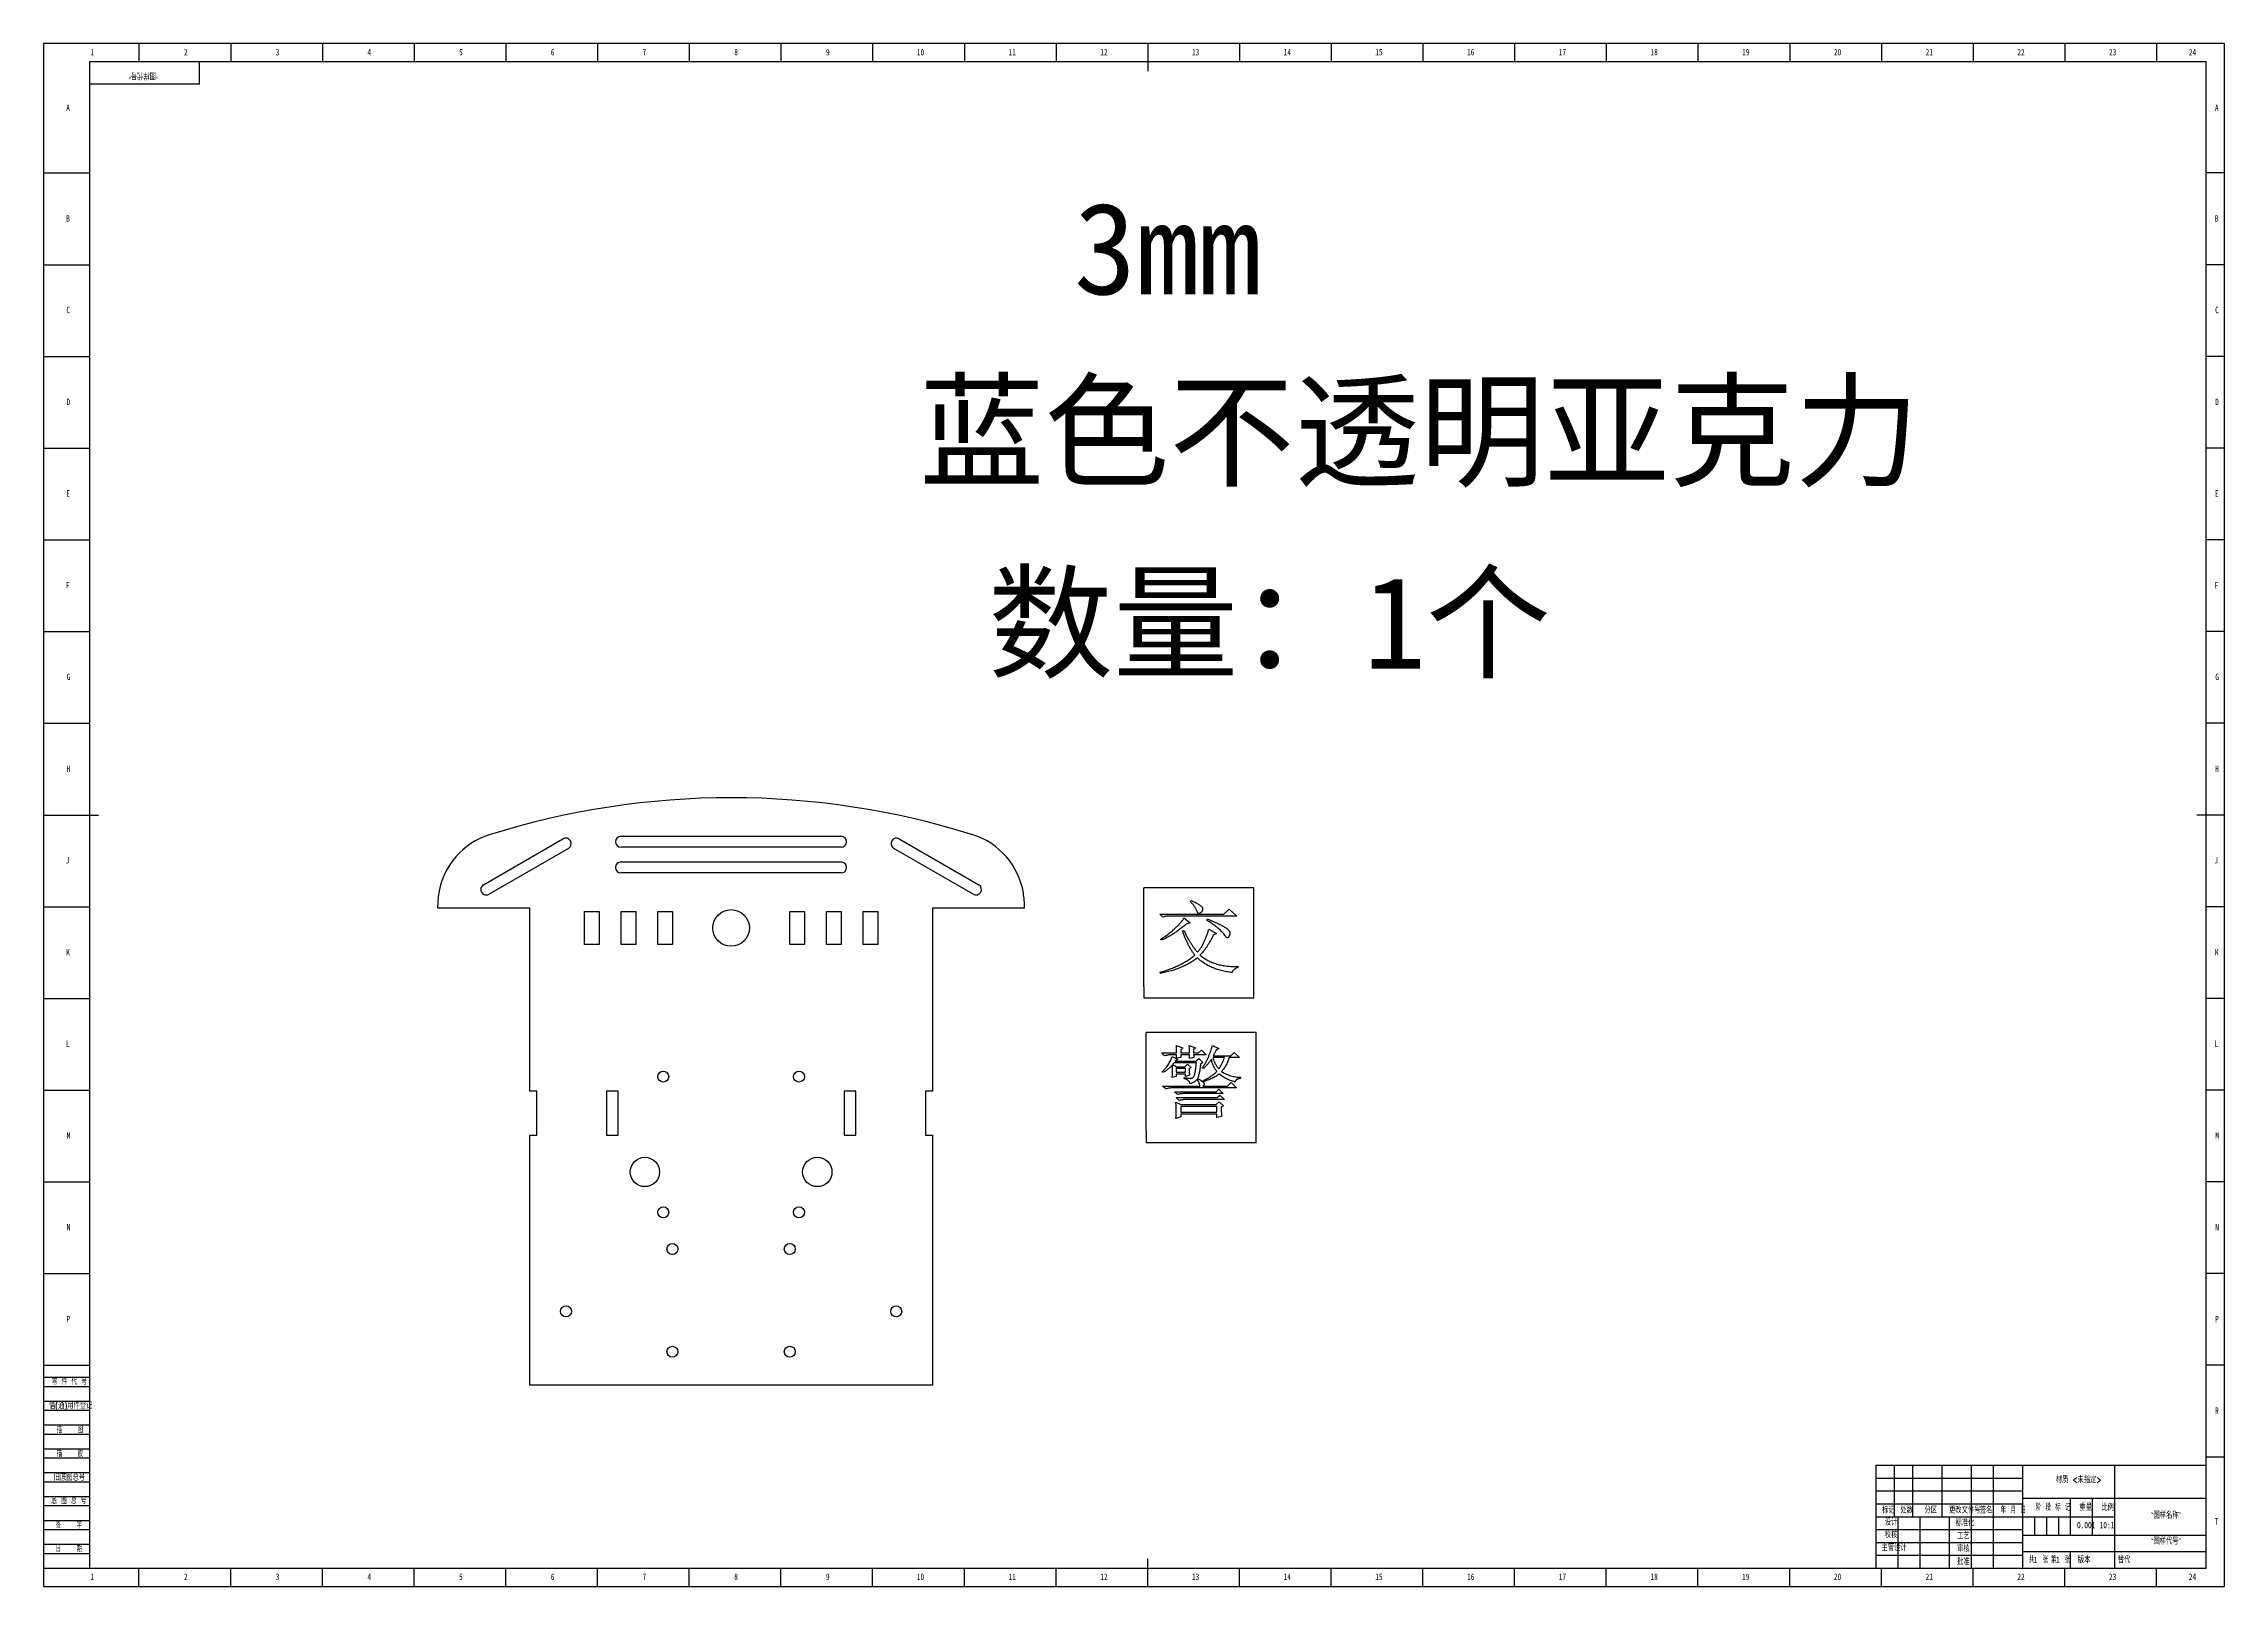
# Model space of a CAD drawing. Header units: millimetres. Extents: x -18 to 2797, y 106 to 1070.
# Drawn here: x -18 to 1171, y 229 to 1070 of the extents above; entities that cross this region are included whole.
import ezdxf

# ---------------------------------------------------------------- set-up
doc = ezdxf.new("R2010")
doc.units = ezdxf.units.MM
for name, color, linetype in [('10', 7, 'Continuous'), ('5', 7, 'Continuous'), ('9', 7, 'Continuous'), ('SLD-0', 7, 'Continuous')]:
    doc.layers.add(name, color=color, linetype=linetype)
doc.styles.add('SLDTEXTSTYLE0', font='TXT', dxfattribs={"width": 0.7, "bigfont": 'bigfont'})
doc.styles.add('SLDTEXTSTYLE1', font='TXT', dxfattribs={"width": 0.6, "bigfont": 'bigfont'})
doc.styles.add('SLDTEXTSTYLE2', font='TXT', dxfattribs={"width": 0.614286, "bigfont": 'bigfont'})
doc.styles.add('SLDTEXTSTYLE3', font='TXT', dxfattribs={"width": 0.62, "bigfont": 'bigfont'})
doc.styles.add('SLDTEXTSTYLE4', font='TXT', dxfattribs={"width": 0.566667, "bigfont": 'bigfont'})
doc.styles.add('SLDTEXTSTYLE5', font='TXT', dxfattribs={"width": 0.7})

msp = doc.modelspace()

# ---------------------------------------------------------------- texts
at = {"char_height": 50, "attachment_point": 1}
for s, width, heights, insert in [('3mm', 227.28632, [0], (543.599, 983.137)), ('{\\fSimSun|b0|i0|c134|p2;蓝色不透明亚克力}', 716.24298, [329.844], (459.27, 883.625)), ('{\\fSimSun|b0|i0|c134|p2;数量：1个}', 716.24298, [329.844], (496.928, 779.136))]:
    msp.add_mtext_dynamic_manual_height_columns(s, width=width, gutter_width=12.5, heights=heights, dxfattribs=dict(at, insert=insert))
at = {"layer": '10', "char_height": 3.5}
for s, insert, attachment_point, style in [('1', (8.469, 1066.907), 2, 'SLDTEXTSTYLE5'), ('2', (59.469, 1066.907), 2, 'SLDTEXTSTYLE5'), ('3', (109.469, 1066.907), 2, 'SLDTEXTSTYLE5'), ('4', (159.469, 1066.907), 2, 'SLDTEXTSTYLE5'), ('5', (209.469, 1066.907), 2, 'SLDTEXTSTYLE5'), ('6', (259.472, 1066.907), 2, 'SLDTEXTSTYLE5'), ('7', (309.472, 1066.907), 2, 'SLDTEXTSTYLE5'), ('8', (359.472, 1066.907), 2, 'SLDTEXTSTYLE5'), ('9', (409.472, 1066.907), 2, 'SLDTEXTSTYLE5'), ('10', (460.014, 1066.907), 2, 'SLDTEXTSTYLE5'), ('11', (510.014, 1066.907), 2, 'SLDTEXTSTYLE5'), ('12', (560.014, 1066.907), 2, 'SLDTEXTSTYLE5'), ('13', (610.014, 1066.907), 2, 'SLDTEXTSTYLE5'), ('14', (660.014, 1066.907), 2, 'SLDTEXTSTYLE5'), ('15', (710.014, 1066.907), 2, 'SLDTEXTSTYLE5'), ('16', (760.016, 1066.907), 2, 'SLDTEXTSTYLE5'), ('17', (810.016, 1066.907), 2, 'SLDTEXTSTYLE5'), ('18', (860.016, 1066.907), 2, 'SLDTEXTSTYLE5'), ('19', (910.016, 1066.907), 2, 'SLDTEXTSTYLE5'), ('20', (960.014, 1066.907), 2, 'SLDTEXTSTYLE5'), ('21', (1010.014, 1066.907), 2, 'SLDTEXTSTYLE5'), ('22', (1060.014, 1066.907), 2, 'SLDTEXTSTYLE5'), ('23', (1110.014, 1066.907), 2, 'SLDTEXTSTYLE5'), ('24', (1153.514, 1066.907), 2, 'SLDTEXTSTYLE5'), ('A', (-4.755, 1036.545), 2, 'SLDTEXTSTYLE5'), ('A', (1166.745, 1036.545), 2, 'SLDTEXTSTYLE5'), ('B', (-4.755, 976.295), 2, 'SLDTEXTSTYLE5'), ('B', (1166.745, 976.295), 2, 'SLDTEXTSTYLE5'), ('C', (-4.648, 926.407), 2, 'SLDTEXTSTYLE5'), ('C', (1166.852, 926.407), 2, 'SLDTEXTSTYLE5'), ('D', (-4.645, 876.295), 2, 'SLDTEXTSTYLE5'), ('D', (1166.855, 876.295), 2, 'SLDTEXTSTYLE5'), ('E', (-4.757, 826.407), 2, 'SLDTEXTSTYLE5'), ('E', (1166.743, 826.407), 2, 'SLDTEXTSTYLE5'), ('F', (-4.851, 776.295), 2, 'SLDTEXTSTYLE5'), ('F', (1166.649, 776.295), 2, 'SLDTEXTSTYLE5'), ('G', (-4.536, 726.407), 2, 'SLDTEXTSTYLE5'), ('G', (1166.964, 726.407), 2, 'SLDTEXTSTYLE5'), ('H', (-4.645, 676.295), 2, 'SLDTEXTSTYLE5'), ('H', (1166.855, 676.295), 2, 'SLDTEXTSTYLE5'), ('J', (-5.06, 626.407), 2, 'SLDTEXTSTYLE5'), ('J', (1166.44, 626.407), 2, 'SLDTEXTSTYLE5'), ('K', (-4.755, 576.295), 2, 'SLDTEXTSTYLE5'), ('K', (1166.745, 576.295), 2, 'SLDTEXTSTYLE5'), ('L', (-4.894, 526.407), 2, 'SLDTEXTSTYLE5'), ('L', (1166.606, 526.407), 2, 'SLDTEXTSTYLE5'), ('M', (-4.478, 476.295), 2, 'SLDTEXTSTYLE5'), ('M', (1167.022, 476.295), 2, 'SLDTEXTSTYLE5'), ('N', (-4.526, 426.407), 2, 'SLDTEXTSTYLE5'), ('N', (1166.974, 426.407), 2, 'SLDTEXTSTYLE5'), ('P', (-4.631, 376.295), 2, 'SLDTEXTSTYLE5'), ('P', (1166.869, 376.295), 2, 'SLDTEXTSTYLE5'), ('R', (1166.855, 326.407), 2, 'SLDTEXTSTYLE5'), ('材质 <未指定>', (1091.4, 288.68), 2, 'SLDTEXTSTYLE0'), ('0.001', (1095.569, 263.98), 2, 'SLDTEXTSTYLE5'), ('“图样名称”', (1139.094, 269.333), 2, 'SLDTEXTSTYLE0'), ('T', (1166.581, 266.045), 2, 'SLDTEXTSTYLE5'), ('主管设计', (990.851, 251.652), 2, 'SLDTEXTSTYLE0'), ('校核', (989.101, 258.679), 2, 'SLDTEXTSTYLE0'), ('“图样代号”', (1139.097, 255.188), 2, 'SLDTEXTSTYLE0'), ('1', (1067.035, 245.01), 1, 'SLDTEXTSTYLE5'), ('1', (1079.06, 245.01), 1, 'SLDTEXTSTYLE5'), ('1', (8.469, 235.795), 2, 'SLDTEXTSTYLE5'), ('2', (59.469, 235.795), 2, 'SLDTEXTSTYLE5'), ('3', (109.469, 235.795), 2, 'SLDTEXTSTYLE5'), ('4', (159.469, 235.795), 2, 'SLDTEXTSTYLE5'), ('5', (209.469, 235.795), 2, 'SLDTEXTSTYLE5'), ('6', (259.472, 235.795), 2, 'SLDTEXTSTYLE5'), ('7', (309.472, 235.795), 2, 'SLDTEXTSTYLE5'), ('8', (359.472, 235.795), 2, 'SLDTEXTSTYLE5'), ('9', (409.472, 235.795), 2, 'SLDTEXTSTYLE5'), ('10', (460.014, 235.795), 2, 'SLDTEXTSTYLE5'), ('11', (510.014, 235.795), 2, 'SLDTEXTSTYLE5'), ('12', (560.014, 235.795), 2, 'SLDTEXTSTYLE5'), ('13', (610.014, 235.795), 2, 'SLDTEXTSTYLE5'), ('14', (660.014, 235.795), 2, 'SLDTEXTSTYLE5'), ('15', (710.014, 235.795), 2, 'SLDTEXTSTYLE5'), ('16', (760.016, 235.795), 2, 'SLDTEXTSTYLE5'), ('17', (810.016, 235.795), 2, 'SLDTEXTSTYLE5'), ('18', (860.016, 235.795), 2, 'SLDTEXTSTYLE5'), ('19', (910.016, 235.795), 2, 'SLDTEXTSTYLE5'), ('20', (960.014, 235.795), 2, 'SLDTEXTSTYLE5'), ('21', (1010.014, 235.795), 2, 'SLDTEXTSTYLE5'), ('22', (1060.014, 235.795), 2, 'SLDTEXTSTYLE5'), ('23', (1110.014, 235.795), 2, 'SLDTEXTSTYLE5'), ('24', (1153.514, 235.795), 2, 'SLDTEXTSTYLE5')]:
    msp.add_mtext(s, dxfattribs=dict(at, insert=insert, attachment_point=attachment_point, style=style))
at = {"layer": '10', "color": 7, "insert": (1094.451, 245.01), "char_height": 3.5, "attachment_point": 2, "style": 'SLDTEXTSTYLE0'}
msp.add_mtext('版本', dxfattribs=at)
at = {"layer": '9', "color": 7, "char_height": 3.5}
for s, insert, attachment_point, style in [('零 件 代 号', (-13.593, 342.182), 1, 'SLDTEXTSTYLE2'), ('借(通)用件登记', (-15.142, 329.098), 1, 'SLDTEXTSTYLE0'), ('描    图', (-3.723, 315.998), 2, 'SLDTEXTSTYLE4'), ('描    校', (-3.756, 302.959), 2, 'SLDTEXTSTYLE4'), ('旧底图总号', (-12.616, 290.023), 1, 'SLDTEXTSTYLE0'), ('底 图 总 号', (-13.863, 277.255), 1, 'SLDTEXTSTYLE2'), ('阶 段 标 记', (1077.461, 273.632), 2, 'SLDTEXTSTYLE2'), ('重量', (1095.327, 273.632), 2, 'SLDTEXTSTYLE0'), ('比例', (1107.22, 273.632), 2, 'SLDTEXTSTYLE0'), ('签    字', (-4.369, 264.015), 2, 'SLDTEXTSTYLE4'), ('标记', (987.746, 272.128), 2, 'SLDTEXTSTYLE0'), ('设计', (989.153, 265.589), 2, 'SLDTEXTSTYLE0'), ('处数', (997.684, 272.128), 2, 'SLDTEXTSTYLE0'), ('分区', (1010.841, 272.128), 2, 'SLDTEXTSTYLE0'), ('更改文件号', (1029.398, 272.128), 2, 'SLDTEXTSTYLE0'), ('标准化', (1029.492, 265.181), 2, 'SLDTEXTSTYLE0'), ('签名', (1041.07, 272.128), 2, 'SLDTEXTSTYLE0'), ('年 月 日', (1055.834, 272.128), 2, 'SLDTEXTSTYLE3'), ('日    期', (-4.292, 251.056), 2, 'SLDTEXTSTYLE4'), ('工艺', (1028.606, 258.052), 2, 'SLDTEXTSTYLE0'), ('审核', (1028.605, 251.071), 2, 'SLDTEXTSTYLE0'), ('批准', (1028.587, 244.038), 2, 'SLDTEXTSTYLE0'), ('共  张', (1069.615, 245.01), 2, 'SLDTEXTSTYLE1'), ('第  张', (1081.6, 245.01), 2, 'SLDTEXTSTYLE1')]:
    msp.add_mtext(s, dxfattribs=dict(at, insert=insert, attachment_point=attachment_point, style=style))
at = {"layer": 'SLD-0', "insert": (36.297, 1050.692), "char_height": 3.5, "attachment_point": 2, "rotation": 180, "style": 'SLDTEXTSTYLE0'}
msp.add_mtext('“图样代号”', dxfattribs=at)
at = {"layer": 'SLD-0', "char_height": 3.5}
for s, insert, attachment_point, style in [('10:1', (1106.907, 263.98), 2, 'SLDTEXTSTYLE5'), ('替代', (1112.776, 245.01), 1, 'SLDTEXTSTYLE0')]:
    msp.add_mtext(s, dxfattribs=dict(at, insert=insert, attachment_point=attachment_point, style=style))

# ---------------------------------------------------------------- linework, layer by layer
at = {"color": 7, "linetype": 'Continuous', "lineweight": 25}
for p, q in [((221.761, 611.329), (265.062, 636.329)), ((268.062, 631.133), (224.761, 606.133)), ((296.755, 637.731), (416.755, 637.731)), ((416.755, 631.731), (296.755, 631.731)), ((488.75, 606.133), (445.449, 631.133)), ((448.449, 636.329), (491.75, 611.329)), ((296.755, 623.731), (416.755, 623.731)), ((416.755, 617.731), (296.755, 617.731)), ((641.781, 609.593), (581.781, 609.593)), ((581.781, 555.593), (581.781, 609.593)), ((641.781, 555.593), (641.781, 609.593)), ((196.755, 598.731), (246.755, 598.731)), ((246.755, 598.731), (246.755, 498.731)), ((276.755, 596.731), (284.755, 596.731)), ((276.755, 578.731), (276.755, 596.731)), ((284.755, 596.731), (284.755, 578.731)), ((296.755, 596.731), (304.755, 596.731)), ((296.755, 578.731), (296.755, 596.731)), ((304.755, 596.731), (304.755, 578.731)), ((316.755, 596.731), (324.755, 596.731)), ((316.755, 578.731), (316.755, 596.731)), ((324.755, 596.731), (324.755, 578.731)), ((388.755, 596.731), (396.755, 596.731)), ((388.755, 578.731), (388.755, 596.731)), ((396.755, 596.731), (396.755, 578.731)), ((408.755, 596.731), (416.755, 596.731)), ((408.755, 578.731), (408.755, 596.731)), ((416.755, 596.731), (416.755, 578.731)), ((428.755, 596.731), (436.755, 596.731)), ((428.755, 578.731), (428.755, 596.731)), ((436.755, 596.731), (436.755, 578.731)), ((466.755, 598.731), (516.755, 598.731)), ((466.755, 498.731), (466.755, 598.731)), ((590.434, 595.237), (625.395, 595.237)), ((592.105, 593.705), (590.434, 595.237)), ((607.171, 602.215), (607.725, 602.726)), ((625.395, 595.237), (628.37, 597.96)), ((628.37, 597.96), (632.461, 594.216)), ((632.461, 594.216), (596.385, 594.216)), ((602.891, 586.217), (603.634, 586.387)), ((603.634, 593.195), (606.982, 590.472)), ((606.982, 590.472), (605.122, 589.961)), ((616.097, 592.003), (616.469, 592.684)), ((617.213, 587.068), (621.486, 584.685)), ((621.486, 584.685), (619.627, 583.834)), ((284.755, 578.731), (276.755, 578.731)), ((304.755, 578.731), (296.755, 578.731)), ((324.755, 578.731), (316.755, 578.731)), ((396.755, 578.731), (388.755, 578.731)), ((416.755, 578.731), (408.755, 578.731)), ((436.755, 578.731), (428.755, 578.731)), ((591.178, 581.111), (590.989, 581.621)), ((590.806, 562.899), (590.617, 563.58)), ((633.205, 566.814), (633.205, 566.303)), ((581.781, 555.593), (581.781, 549.593)), ((581.781, 549.593), (641.781, 549.593)), ((641.781, 549.593), (641.781, 555.593)), ((643.004, 530.718), (583.004, 530.718)), ((583.004, 476.718), (583.004, 530.718)), ((599.468, 523.681), (602.998, 522.32)), ((606.534, 523.681), (609.882, 522.32)), ((619.18, 523.681), (622.71, 521.979)), ((643.004, 476.718), (643.004, 530.718)), ((593.145, 518.065), (591.468, 519.596)), ((591.468, 519.596), (599.651, 519.596)), ((599.651, 518.575), (596.303, 518.575)), ((597.236, 517.724), (600.395, 516.022)), ((597.419, 513.299), (599.651, 512.108)), ((610.436, 514.15), (598.352, 514.15)), ((598.907, 515.171), (610.253, 515.171)), ((599.651, 516.703), (599.651, 518.575)), ((601.882, 517.214), (599.651, 516.703)), ((599.651, 512.108), (604.114, 512.108)), ((602.998, 522.32), (601.882, 521.298)), ((601.882, 521.298), (601.882, 519.596)), ((601.882, 519.596), (606.717, 519.596)), ((601.882, 518.575), (601.882, 517.214)), ((606.717, 518.575), (601.882, 518.575)), ((604.114, 512.108), (605.601, 513.469)), ((605.601, 513.469), (607.65, 511.597)), ((607.65, 511.597), (606.534, 510.916)), ((606.717, 516.533), (606.717, 518.575)), ((609.138, 517.214), (606.717, 516.533)), ((609.882, 522.32), (608.949, 521.469)), ((608.949, 521.469), (608.949, 519.596)), ((608.949, 519.596), (611.552, 519.596)), ((615.832, 518.575), (608.949, 518.575)), ((610.253, 515.171), (611.741, 516.533)), ((611.552, 519.596), (613.229, 521.128)), ((611.741, 516.533), (613.973, 514.49)), ((613.973, 514.49), (612.668, 513.469)), ((613.229, 521.128), (615.832, 518.575)), ((614.155, 511.086), (613.784, 511.597)), ((625.685, 517.043), (619.362, 517.043)), ((619.551, 518.065), (629.221, 518.065)), ((622.71, 521.979), (621.222, 521.128)), ((633.867, 517.043), (628.288, 517.043)), ((629.221, 518.065), (631.081, 519.767)), ((631.081, 519.767), (633.867, 517.043)), ((592.03, 508.874), (591.84, 509.384)), ((592.03, 501.555), (612.296, 501.555)), ((593.7, 500.023), (592.03, 501.555)), ((599.468, 506.831), (597.236, 506.151)), ((632.379, 500.534), (597.236, 500.534)), ((599.468, 511.086), (599.468, 509.044)), ((604.486, 511.086), (599.468, 511.086)), ((599.468, 509.044), (604.486, 509.044)), ((604.486, 508.023), (599.468, 508.023)), ((599.468, 508.023), (599.468, 506.831)), ((603.742, 505.64), (603.742, 506.151)), ((604.486, 509.044), (604.486, 511.086)), ((604.486, 506.831), (604.486, 508.023)), ((606.717, 507.512), (604.486, 506.831)), ((610.997, 504.959), (611.369, 505.47)), ((614.155, 503.938), (613.973, 504.449)), ((613.973, 501.555), (627.362, 501.555)), ((621.222, 498.492), (622.71, 499.853)), ((622.71, 499.853), (625.13, 497.47)), ((627.362, 501.555), (629.404, 503.427)), ((629.404, 503.427), (632.379, 500.534)), ((634.428, 506.321), (634.428, 505.81)), ((250.755, 498.731), (246.755, 498.731)), ((250.755, 474.731), (250.755, 498.731)), ((295.155, 498.731), (288.755, 498.731)), ((288.755, 498.731), (288.755, 474.731)), ((295.155, 474.731), (295.155, 498.731)), ((418.355, 498.731), (418.355, 474.731)), ((424.755, 498.731), (418.355, 498.731)), ((424.755, 474.731), (424.755, 498.731)), ((466.755, 498.731), (462.755, 498.731)), ((462.755, 498.731), (462.755, 474.731)), ((598.535, 498.492), (621.222, 498.492)), ((600.212, 496.96), (598.535, 498.492)), ((599.279, 492.705), (601.882, 491.513)), ((599.468, 495.258), (621.783, 495.258)), ((601.138, 493.726), (599.468, 495.258)), ((601.882, 491.513), (621.222, 491.513)), ((601.882, 490.492), (601.882, 487.258)), ((621.594, 490.492), (601.882, 490.492)), ((625.13, 497.47), (603.742, 497.47)), ((625.685, 494.237), (604.675, 494.237)), ((621.222, 491.513), (622.899, 493.045)), ((621.594, 487.258), (621.594, 490.492)), ((621.783, 495.258), (623.271, 496.619)), ((622.899, 493.045), (625.313, 490.833)), ((623.271, 496.619), (625.685, 494.237)), ((625.313, 490.833), (624.014, 489.982)), ((583.004, 476.718), (583.004, 470.718)), ((601.882, 484.705), (599.279, 483.854)), ((601.882, 487.258), (621.594, 487.258)), ((621.594, 486.237), (601.882, 486.237)), ((601.882, 486.237), (601.882, 484.705)), ((621.594, 484.365), (621.594, 486.237)), ((624.197, 485.046), (621.594, 484.365)), ((643.004, 470.718), (643.004, 476.718)), ((246.755, 474.731), (250.755, 474.731)), ((246.755, 474.731), (246.755, 338.731)), ((288.755, 474.731), (295.155, 474.731)), ((418.355, 474.731), (424.755, 474.731)), ((462.755, 474.731), (466.755, 474.731)), ((466.755, 338.731), (466.755, 474.731)), ((583.004, 470.718), (643.004, 470.718)), ((246.755, 338.731), (466.755, 338.731))]:
    msp.add_line(p, q, dxfattribs=at)
for centre, radius in [((356.755, 587.731), 10), ((319.755, 506.731), 3), ((393.755, 506.731), 3), ((309.755, 454.731), 8), ((403.755, 454.731), 8), ((319.755, 432.731), 3), ((393.755, 432.731), 3), ((324.755, 412.731), 3), ((388.755, 412.731), 3), ((266.755, 378.731), 3), ((446.755, 378.731), 3), ((324.755, 356.731), 3), ((388.755, 356.731), 3)]:
    msp.add_circle(centre, radius, dxfattribs=at)
for centre, radius, start, end in [((356.755, 218.731), 440, 72.562157, 107.437843), ((236.887, 600.348), 40, 107.437843, 170.694159), ((266.562, 633.731), 3, 300, 120), ((296.755, 634.731), 3, 90, 270), ((416.755, 634.731), 3, 270, 90), ((446.949, 633.731), 3, 60, 240), ((476.624, 600.348), 40, 9.305841, 72.562157), ((296.755, 620.731), 3, 90, 270), ((416.755, 620.731), 3, 270, 90), ((246.755, 598.731), 50, 170.694159, 180), ((223.261, 608.731), 3, 120, 300), ((490.25, 608.731), 3, 240, 60), ((466.755, 598.731), 50, 0, 9.305841)]:
    msp.add_arc(centre, radius, start, end, dxfattribs=at)
for points, knots in [([(610.701, 597.109), (610.617, 597.297), (610.442, 597.687), (610.133, 598.274), (609.761, 598.875), (609.356, 599.512), (608.879, 600.154), (608.361, 600.827), (607.788, 601.518), (607.38, 601.979), (607.171, 602.215)], [0, 0, 0, 0, 0.0990836, 0.20537596, 0.31878854, 0.43938847, 0.56822342, 0.70373427, 0.84808988, 1, 1, 1, 1]), ([(607.725, 602.726), (608.191, 602.508), (609.07, 602.097), (610.285, 601.477), (611.321, 600.892), (612.17, 600.342), (612.848, 599.836), (613.33, 599.356), (613.671, 598.923), (613.812, 598.375), (613.774, 597.788), (613.663, 597.165), (613.417, 596.64), (613.048, 596.259), (612.679, 595.984), (612.386, 595.769), (612.175, 595.627), (612.05, 595.591), (612.006, 595.578)], [0, 0, 0, 0, 0.13737048, 0.25915248, 0.36451488, 0.45499036, 0.52944415, 0.58978784, 0.63697886, 0.67430512, 0.73775777, 0.79281324, 0.8427814, 0.89006584, 0.93285699, 0.96542535, 0.987572, 1, 1, 1, 1]), ([(612.006, 595.578), (611.881, 595.599), (611.606, 595.645), (611.261, 595.986), (610.949, 596.477), (610.79, 596.882), (610.701, 597.109)], [0, 0, 0, 0, 0.17520969, 0.38607908, 0.6565082, 1, 1, 1, 1]), ([(590.989, 581.621), (591.746, 582.108), (593.237, 583.066), (595.359, 584.607), (597.337, 586.216), (598.864, 587.613), (599.998, 588.72), (600.76, 589.501), (601.442, 590.232), (602.044, 590.912), (602.561, 591.548), (603, 592.135), (603.357, 592.674), (603.546, 593.03), (603.634, 593.195)], [0, 0, 0, 0, 0.15621396, 0.30768937, 0.45496098, 0.59853218, 0.66689058, 0.73009055, 0.78790588, 0.8403749, 0.8878316, 0.9300739, 0.96750983, 1, 1, 1, 1]), ([(605.122, 589.961), (604.457, 589.415), (603.164, 588.353), (601.23, 586.876), (599.377, 585.537), (597.592, 584.361), (595.891, 583.318), (594.259, 582.437), (592.706, 581.691), (591.675, 581.299), (591.178, 581.111)], [0, 0, 0, 0, 0.15557046, 0.30244921, 0.43992952, 0.56879439, 0.68880861, 0.80065915, 0.9039852, 1, 1, 1, 1]), ([(596.385, 594.216), (596.017, 594.21), (595.286, 594.198), (594.202, 594.102), (593.141, 593.939), (592.449, 593.783), (592.105, 593.705)], [0, 0, 0, 0, 0.25542306, 0.50731749, 0.75534154, 1, 1, 1, 1]), ([(609.585, 572.941), (609.261, 573.379), (608.601, 574.27), (607.684, 575.697), (606.796, 577.216), (605.94, 578.829), (605.118, 580.536), (604.339, 582.342), (603.589, 584.243), (603.126, 585.551), (602.891, 586.217)], [0, 0, 0, 0, 0.10945304, 0.2226979, 0.34058649, 0.46297838, 0.58950107, 0.7211147, 0.85816451, 1, 1, 1, 1]), ([(603.634, 586.387), (603.915, 585.791), (604.466, 584.618), (605.337, 582.914), (606.23, 581.294), (607.151, 579.762), (608.09, 578.314), (609.056, 576.951), (610.041, 575.669), (610.733, 574.867), (611.073, 574.473)], [0, 0, 0, 0, 0.14022556, 0.27583228, 0.40714472, 0.53392537, 0.65610847, 0.77448622, 0.889255, 1, 1, 1, 1]), ([(611.073, 574.473), (611.396, 574.87), (612.052, 575.676), (612.945, 576.994), (613.795, 578.409), (614.59, 579.933), (615.326, 581.564), (616.012, 583.3), (616.651, 585.142), (617.023, 586.417), (617.213, 587.068)], [0, 0, 0, 0, 0.10871461, 0.22079808, 0.33795784, 0.45938509, 0.58587536, 0.7179579, 0.85591644, 1, 1, 1, 1]), ([(619.627, 583.834), (619.337, 583.241), (618.773, 582.086), (617.872, 580.436), (616.981, 578.895), (616.079, 577.472), (615.167, 576.169), (614.251, 574.979), (613.337, 573.901), (612.691, 573.254), (612.378, 572.941)], [0, 0, 0, 0, 0.1505121, 0.29338338, 0.42873019, 0.55654297, 0.67770901, 0.79153437, 0.89896793, 1, 1, 1, 1]), ([(626.139, 583.493), (625.882, 583.833), (625.362, 584.524), (624.485, 585.507), (623.541, 586.484), (622.677, 587.269), (621.924, 587.905), (621.288, 588.413), (620.587, 588.951), (619.818, 589.509), (618.985, 590.097), (618.081, 590.707), (617.114, 591.35), (616.442, 591.782), (616.097, 592.003)], [0, 0, 0, 0, 0.09634592, 0.19583478, 0.29815576, 0.40393841, 0.46000455, 0.52162593, 0.58816818, 0.66004413, 0.73689769, 0.81914068, 0.90705772, 1, 1, 1, 1]), ([(616.469, 592.684), (616.993, 592.465), (618.005, 592.042), (619.459, 591.403), (620.803, 590.805), (622.035, 590.241), (623.149, 589.695), (624.157, 589.196), (625.048, 588.722), (625.83, 588.28), (626.516, 587.859), (627.1, 587.428), (627.607, 587.008), (628.016, 586.58), (628.344, 586.156), (628.562, 585.722), (628.718, 585.292), (628.734, 584.999), (628.742, 584.855)], [0, 0, 0, 0, 0.11329063, 0.21898552, 0.31676117, 0.40679866, 0.48929809, 0.56429273, 0.63124671, 0.69057814, 0.74350451, 0.79180369, 0.83523022, 0.87466708, 0.90971504, 0.94177744, 0.97134152, 1, 1, 1, 1]), ([(627.437, 582.302), (627.337, 582.32), (627.112, 582.362), (626.799, 582.621), (626.459, 582.994), (626.253, 583.315), (626.139, 583.493)], [0, 0, 0, 0, 0.16482455, 0.37360103, 0.65090485, 1, 1, 1, 1]), ([(628.742, 584.855), (628.734, 584.758), (628.715, 584.543), (628.628, 584.188), (628.469, 583.778), (628.283, 583.327), (628.077, 582.904), (627.862, 582.584), (627.663, 582.357), (627.503, 582.318), (627.437, 582.302)], [0, 0, 0, 0, 0.09793899, 0.21756201, 0.36620992, 0.54075264, 0.70924847, 0.83723091, 0.93306592, 1, 1, 1, 1]), ([(590.617, 563.58), (591.559, 563.855), (593.414, 564.396), (596.105, 565.347), (598.673, 566.38), (601.112, 567.507), (603.424, 568.722), (605.603, 570.034), (607.669, 571.416), (608.951, 572.436), (609.585, 572.941)], [0, 0, 0, 0, 0.13817348, 0.27209745, 0.40166907, 0.52784354, 0.65028283, 0.76933879, 0.88588342, 1, 1, 1, 1]), ([(611.073, 571.409), (610.405, 570.92), (609.052, 569.929), (606.866, 568.61), (604.548, 567.382), (602.083, 566.266), (599.47, 565.263), (596.716, 564.351), (593.815, 563.559), (591.821, 563.122), (590.806, 562.899)], [0, 0, 0, 0, 0.11198646, 0.22700943, 0.34507922, 0.46689362, 0.59313256, 0.72372947, 0.85938341, 1, 1, 1, 1]), ([(629.858, 563.41), (629.347, 563.485), (628.337, 563.634), (626.851, 563.898), (625.41, 564.2), (624.019, 564.541), (622.675, 564.911), (621.381, 565.32), (620.138, 565.77), (618.938, 566.247), (617.785, 566.764), (616.68, 567.318), (615.627, 567.913), (614.616, 568.535), (613.656, 569.197), (612.749, 569.901), (611.88, 570.627), (611.341, 571.15), (611.073, 571.409)], [0, 0, 0, 0, 0.07457659, 0.14730467, 0.21799683, 0.28702143, 0.35407959, 0.41932879, 0.48286249, 0.54494967, 0.60579154, 0.66522207, 0.72336544, 0.78045111, 0.83650182, 0.89166523, 0.94613001, 1, 1, 1, 1]), ([(612.378, 572.941), (612.716, 572.671), (613.391, 572.133), (614.444, 571.378), (615.545, 570.697), (616.672, 570.052), (617.848, 569.485), (619.054, 568.955), (620.302, 568.492), (621.587, 568.082), (622.907, 567.721), (624.269, 567.427), (625.665, 567.181), (627.102, 566.991), (628.574, 566.86), (630.086, 566.785), (631.634, 566.764), (632.678, 566.797), (633.205, 566.814)], [0, 0, 0, 0, 0.05839649, 0.11656998, 0.17481743, 0.23312358, 0.29186634, 0.35094584, 0.41091096, 0.47137993, 0.53311011, 0.59554355, 0.6594869, 0.72444419, 0.79109414, 0.85898116, 0.92877378, 1, 1, 1, 1]), ([(633.205, 566.303), (632.968, 566.204), (632.517, 566.014), (631.895, 565.689), (631.349, 565.358), (630.884, 565.005), (630.502, 564.633), (630.199, 564.245), (629.976, 563.838), (629.897, 563.551), (629.858, 563.41)], [0, 0, 0, 0, 0.16777856, 0.31939888, 0.45804094, 0.58431147, 0.69979919, 0.8054848, 0.90494535, 1, 1, 1, 1]), ([(599.651, 519.596), (599.648, 520.023), (599.643, 520.817), (599.613, 521.925), (599.564, 522.862), (599.498, 523.427), (599.468, 523.681)], [0, 0, 0, 0, 0.31278039, 0.5825156, 0.81250058, 1, 1, 1, 1]), ([(606.717, 519.596), (606.714, 519.874), (606.707, 520.471), (606.674, 521.429), (606.617, 522.514), (606.563, 523.278), (606.534, 523.681)], [0, 0, 0, 0, 0.20348458, 0.43789998, 0.70337881, 1, 1, 1, 1]), ([(613.784, 511.597), (614.143, 512.133), (614.853, 513.19), (615.789, 514.83), (616.62, 516.473), (617.314, 518.114), (617.902, 519.688), (618.429, 521.138), (618.845, 522.454), (619.073, 523.29), (619.18, 523.681)], [0, 0, 0, 0, 0.14552354, 0.28714255, 0.42555281, 0.56059998, 0.6888535, 0.80458462, 0.90846356, 1, 1, 1, 1]), ([(591.84, 509.384), (592.198, 509.748), (592.892, 510.454), (593.831, 511.55), (594.662, 512.625), (595.369, 513.695), (595.974, 514.744), (596.493, 515.76), (596.915, 516.748), (597.132, 517.405), (597.236, 517.724)], [0, 0, 0, 0, 0.15242887, 0.29589241, 0.43124483, 0.55863766, 0.67912913, 0.79321819, 0.89965163, 1, 1, 1, 1]), ([(597.236, 512.959), (596.881, 512.568), (596.159, 511.775), (594.91, 510.719), (593.538, 509.729), (592.54, 509.163), (592.03, 508.874)], [0, 0, 0, 0, 0.23791436, 0.4831201, 0.73578524, 1, 1, 1, 1]), ([(596.303, 518.575), (596.097, 518.568), (595.645, 518.552), (594.912, 518.45), (594.067, 518.281), (593.466, 518.14), (593.145, 518.065)], [0, 0, 0, 0, 0.19295745, 0.42295854, 0.69136979, 1, 1, 1, 1]), ([(597.236, 506.151), (597.266, 506.413), (597.326, 506.952), (597.38, 507.783), (597.409, 508.655), (597.424, 509.555), (597.409, 510.456), (597.381, 511.329), (597.325, 512.159), (597.266, 512.696), (597.236, 512.959)], [0, 0, 0, 0, 0.11613147, 0.23839161, 0.36599664, 0.49999922, 0.6340018, 0.7625303, 0.88386853, 1, 1, 1, 1]), ([(598.352, 514.15), (598.175, 514.029), (597.824, 513.79), (597.553, 513.462), (597.419, 513.299)], [0, 0, 0, 0, 0.5039144, 1, 1, 1, 1]), ([(600.395, 516.022), (600.224, 515.942), (599.911, 515.794), (599.492, 515.572), (599.159, 515.378), (598.983, 515.234), (598.907, 515.171)], [0, 0, 0, 0, 0.329697503, 0.60367333, 0.827594001, 1, 1, 1, 1]), ([(603.742, 506.151), (604.021, 506.109), (604.552, 506.031), (605.305, 505.94), (605.97, 505.86), (606.549, 505.811), (607.04, 505.779), (607.446, 505.761), (607.764, 505.773), (608.078, 505.807), (608.414, 505.961), (608.759, 506.288), (609.06, 506.766), (609.301, 507.262), (609.478, 507.784), (609.608, 508.319), (609.758, 508.978), (609.89, 509.766), (610.03, 510.682), (610.166, 511.724), (610.306, 512.895), (610.391, 513.717), (610.436, 514.15)], [0, 0, 0, 0, 0.06370576, 0.12104976, 0.1711624, 0.21495126, 0.25201294, 0.28237506, 0.30657665, 0.32381087, 0.35332431, 0.3879002, 0.42959001, 0.48006699, 0.51215722, 0.55379035, 0.60429628, 0.66447935, 0.73402183, 0.8134234, 0.90176417, 1, 1, 1, 1]), ([(612.668, 513.469), (612.635, 513.122), (612.572, 512.447), (612.461, 511.459), (612.323, 510.523), (612.193, 509.631), (612.023, 508.797), (611.858, 508.009), (611.665, 507.274), (611.472, 506.58), (611.221, 505.931), (610.884, 505.334), (610.46, 504.785), (609.954, 504.277), (609.355, 503.826), (608.68, 503.413), (607.92, 503.046), (607.373, 502.849), (607.089, 502.747)], [0, 0, 0, 0, 0.08007278, 0.15592445, 0.2286063, 0.29753671, 0.36299491, 0.42429329, 0.4826353, 0.5375069, 0.58997895, 0.64210303, 0.69446603, 0.74911394, 0.80630691, 0.8663672, 0.93074542, 1, 1, 1, 1]), ([(608.949, 518.575), (608.951, 518.483), (608.957, 518.284), (609.001, 517.965), (609.054, 517.603), (609.109, 517.348), (609.138, 517.214)], [0, 0, 0, 0, 0.20166839, 0.43224305, 0.70098259, 1, 1, 1, 1]), ([(618.619, 516.192), (618.277, 515.698), (617.608, 514.73), (616.506, 513.391), (615.374, 512.165), (614.557, 511.442), (614.155, 511.086)], [0, 0, 0, 0, 0.26511045, 0.51867783, 0.76387238, 1, 1, 1, 1]), ([(621.594, 509.555), (621.412, 509.785), (621.047, 510.247), (620.563, 510.99), (620.123, 511.765), (619.721, 512.575), (619.379, 513.427), (619.074, 514.314), (618.814, 515.238), (618.684, 515.872), (618.619, 516.192)], [0, 0, 0, 0, 0.11990469, 0.24003002, 0.36140715, 0.48376208, 0.60878415, 0.73571551, 0.86660115, 1, 1, 1, 1]), ([(619.362, 517.043), (619.458, 516.75), (619.647, 516.169), (619.985, 515.325), (620.35, 514.511), (620.747, 513.727), (621.182, 512.975), (621.657, 512.258), (622.159, 511.566), (622.526, 511.133), (622.71, 510.916)], [0, 0, 0, 0, 0.13153457, 0.26071118, 0.38750181, 0.51218338, 0.63549427, 0.75782044, 0.8790247, 1, 1, 1, 1]), ([(621.222, 521.128), (621.093, 520.895), (620.829, 520.415), (620.426, 519.669), (619.997, 518.882), (619.703, 518.342), (619.551, 518.065)], [0, 0, 0, 0, 0.22880691, 0.471309999, 0.728374241, 1, 1, 1, 1]), ([(622.71, 510.916), (622.891, 511.181), (623.247, 511.703), (623.729, 512.499), (624.173, 513.282), (624.569, 514.054), (624.919, 514.815), (625.22, 515.564), (625.485, 516.302), (625.619, 516.799), (625.685, 517.043)], [0, 0, 0, 0, 0.14072189, 0.27669688, 0.40781785, 0.53507288, 0.65662636, 0.77478402, 0.88894506, 1, 1, 1, 1]), ([(628.288, 517.043), (628.189, 516.706), (627.992, 516.031), (627.621, 515.041), (627.203, 514.067), (626.711, 513.123), (626.179, 512.192), (625.576, 511.289), (624.914, 510.408), (624.437, 509.84), (624.197, 509.555)], [0, 0, 0, 0, 0.1225598, 0.24514586, 0.36815131, 0.49164423, 0.61601368, 0.74175582, 0.86992964, 1, 1, 1, 1]), ([(597.236, 500.534), (596.976, 500.527), (596.431, 500.513), (595.581, 500.413), (594.662, 500.246), (594.029, 500.1), (593.7, 500.023)], [0, 0, 0, 0, 0.21845316, 0.45580508, 0.71685059, 1, 1, 1, 1]), ([(607.089, 502.747), (607.051, 502.9), (606.973, 503.209), (606.749, 503.642), (606.451, 504.05), (606.062, 504.423), (605.601, 504.778), (605.055, 505.096), (604.429, 505.388), (603.979, 505.553), (603.742, 505.64)], [0, 0, 0, 0, 0.102068697, 0.205534117, 0.313596329, 0.428115607, 0.553327272, 0.689398452, 0.836729783, 1, 1, 1, 1]), ([(606.534, 510.916), (606.533, 510.712), (606.531, 510.321), (606.547, 509.763), (606.557, 509.258), (606.577, 508.806), (606.6, 508.407), (606.631, 508.06), (606.667, 507.767), (606.702, 507.592), (606.717, 507.512)], [0, 0, 0, 0, 0.17913485, 0.34353718, 0.49132343, 0.62255974, 0.74098243, 0.84297259, 0.92864273, 1, 1, 1, 1]), ([(612.296, 501.555), (612.279, 501.84), (612.245, 502.421), (611.99, 503.286), (611.575, 504.145), (611.195, 504.681), (610.997, 504.959)], [0, 0, 0, 0, 0.23067203, 0.46920476, 0.72404324, 1, 1, 1, 1]), ([(611.369, 505.47), (611.561, 505.374), (611.925, 505.192), (612.438, 504.92), (612.892, 504.664), (613.282, 504.419), (613.612, 504.19), (613.886, 503.986), (614.097, 503.792), (614.283, 503.564), (614.436, 503.31), (614.591, 503.073), (614.683, 502.891), (614.707, 502.787), (614.717, 502.747)], [0, 0, 0, 0, 0.14492646, 0.27527064, 0.39303502, 0.49714168, 0.58703422, 0.6640748, 0.72842807, 0.7799303, 0.86311126, 0.92819806, 0.97207538, 1, 1, 1, 1]), ([(613.973, 504.449), (614.34, 504.623), (615.065, 504.966), (616.122, 505.523), (617.136, 506.114), (618.106, 506.741), (619.044, 507.389), (619.937, 508.077), (620.792, 508.793), (621.327, 509.302), (621.594, 509.555)], [0, 0, 0, 0, 0.1321325, 0.26122328, 0.3887174, 0.51391662, 0.6372264, 0.7596455, 0.88048041, 1, 1, 1, 1]), ([(614.717, 502.747), (614.709, 502.636), (614.692, 502.412), (614.539, 502.093), (614.3, 501.796), (614.086, 501.639), (613.973, 501.555)], [0, 0, 0, 0, 0.22610291, 0.4575629, 0.71195548, 1, 1, 1, 1]), ([(622.899, 508.193), (622.599, 507.955), (621.996, 507.477), (621.026, 506.833), (620.012, 506.225), (618.941, 505.67), (617.82, 505.16), (616.646, 504.7), (615.421, 504.289), (614.581, 504.056), (614.155, 503.938)], [0, 0, 0, 0, 0.11697, 0.23562804, 0.35622188, 0.47880369, 0.60461802, 0.733166, 0.86479379, 1, 1, 1, 1]), ([(631.453, 503.768), (631.014, 503.898), (630.152, 504.155), (628.906, 504.601), (627.732, 505.095), (626.625, 505.623), (625.588, 506.197), (624.622, 506.815), (623.723, 507.475), (623.171, 507.956), (622.899, 508.193)], [0, 0, 0, 0, 0.14119161, 0.27766097, 0.40851693, 0.53445709, 0.6561408, 0.77402227, 0.88860094, 1, 1, 1, 1]), ([(624.197, 509.555), (624.491, 509.331), (625.091, 508.874), (626.108, 508.309), (627.22, 507.792), (628.451, 507.364), (629.788, 506.992), (631.237, 506.69), (632.795, 506.466), (633.873, 506.37), (634.428, 506.321)], [0, 0, 0, 0, 0.101565059, 0.207632801, 0.319806021, 0.439019942, 0.566427215, 0.70189363, 0.846411268, 1, 1, 1, 1]), ([(634.428, 505.81), (634.221, 505.766), (633.829, 505.681), (633.28, 505.502), (632.802, 505.297), (632.386, 505.063), (632.046, 504.787), (631.775, 504.477), (631.563, 504.142), (631.489, 503.892), (631.453, 503.768)], [0, 0, 0, 0, 0.16649848, 0.31609376, 0.45313822, 0.57541285, 0.69062589, 0.79612085, 0.89852337, 1, 1, 1, 1]), ([(599.279, 483.854), (599.335, 484.556), (599.45, 485.999), (599.478, 488.208), (599.448, 490.459), (599.335, 491.961), (599.279, 492.705)], [0, 0, 0, 0, 0.2381711, 0.49005677, 0.74763258, 1, 1, 1, 1]), ([(603.742, 497.47), (603.483, 497.464), (602.939, 497.449), (602.09, 497.35), (601.172, 497.182), (600.541, 497.036), (600.212, 496.96)], [0, 0, 0, 0, 0.2170725, 0.45659117, 0.71635642, 1, 1, 1, 1]), ([(604.675, 494.237), (604.414, 494.23), (603.87, 494.216), (603.019, 494.115), (602.101, 493.949), (601.468, 493.802), (601.138, 493.726)], [0, 0, 0, 0, 0.21845316, 0.45580508, 0.71685059, 1, 1, 1, 1]), ([(624.014, 489.982), (624.013, 489.671), (624.011, 489.078), (624.028, 488.236), (624.037, 487.483), (624.056, 486.821), (624.08, 486.25), (624.112, 485.768), (624.146, 485.377), (624.182, 485.147), (624.197, 485.046)], [0, 0, 0, 0, 0.18874563, 0.35965597, 0.51143909, 0.64540111, 0.76156623, 0.85869919, 0.93813769, 1, 1, 1, 1])]:
    msp.add_open_spline(points, degree=3, knots=knots, dxfattribs=at)
at = {"layer": '5', "color": 7}
for p, q in [((1170.925, 1069.822), (-18.075, 1069.822)), ((-18.075, 1069.822), (-18.075, 228.822)), ((1170.925, 228.822), (1170.925, 1069.822)), ((-18.075, 342.822), (6.925, 342.822)), ((-18.075, 337.822), (6.925, 337.822)), ((-18.075, 329.822), (6.925, 329.822)), ((-18.075, 324.822), (6.925, 324.822)), ((-18.075, 316.822), (6.925, 316.822)), ((-18.075, 311.822), (6.925, 311.822)), ((-18.075, 303.822), (6.925, 303.822)), ((-18.075, 298.822), (6.925, 298.822)), ((-18.075, 290.822), (6.925, 290.822)), ((-18.075, 285.822), (6.925, 285.822)), ((980.925, 287.822), (1060.925, 287.822)), ((-18.075, 277.822), (6.925, 277.822)), ((980.925, 280.822), (1060.925, 280.822)), ((-18.075, 272.822), (6.925, 272.822)), ((-18.075, 264.822), (6.925, 264.822)), ((1067.425, 266.822), (1067.425, 256.822)), ((1073.925, 266.822), (1073.925, 256.822)), ((1080.425, 266.822), (1080.425, 256.822)), ((-18.075, 259.822), (6.925, 259.822)), ((-18.075, 251.822), (6.925, 251.822)), ((-18.075, 246.822), (6.925, 246.822)), ((-18.075, 228.822), (1170.925, 228.822))]:
    msp.add_line(p, q, dxfattribs=at)
at = {"layer": '5', "color": 7, "lineweight": 25}
for p, q in [((1160.925, 1059.872), (6.925, 1059.872)), ((6.925, 1059.872), (6.925, 238.822)), ((66.925, 1047.822), (66.925, 1059.822)), ((1160.925, 238.822), (1160.925, 1059.872)), ((6.925, 1047.822), (66.925, 1047.822)), ((980.925, 294.822), (1160.925, 294.822)), ((980.925, 294.822), (980.925, 238.822)), ((990.925, 294.822), (990.925, 266.822)), ((1000.925, 294.822), (1000.925, 266.822)), ((1016.925, 294.822), (1016.925, 266.822)), ((1032.925, 294.822), (1032.925, 238.822)), ((1044.925, 294.822), (1044.925, 238.822)), ((1060.925, 294.822), (1060.925, 238.822)), ((1110.925, 294.822), (1110.925, 266.822)), ((980.925, 273.822), (1060.925, 273.822)), ((1060.925, 276.822), (1160.925, 276.822)), ((1086.925, 276.822), (1086.925, 256.822)), ((1098.925, 276.822), (1098.925, 256.822)), ((980.925, 266.822), (1110.925, 266.822)), ((992.925, 266.822), (992.925, 238.822)), ((1004.925, 266.822), (1004.925, 238.822)), ((1020.925, 266.822), (1020.925, 238.822)), ((1110.925, 266.822), (1110.925, 238.822)), ((980.925, 259.822), (1060.925, 259.822)), ((980.925, 252.822), (1060.925, 252.822)), ((1060.925, 256.822), (1160.925, 256.822)), ((-18.075, 238.822), (1160.925, 238.822)), ((980.925, 245.822), (1060.925, 245.822)), ((1060.931, 247.805), (1160.925, 247.805))]:
    msp.add_line(p, q, dxfattribs=at)
at = {"layer": '5'}
for p, q in [((33.925, 1069.822), (33.925, 1059.872)), ((83.925, 1069.822), (83.925, 1059.872)), ((133.925, 1069.822), (133.925, 1059.872)), ((183.925, 1069.822), (183.925, 1059.872)), ((233.925, 1069.822), (233.925, 1059.872)), ((283.925, 1069.822), (283.925, 1059.872)), ((333.925, 1069.822), (333.925, 1059.872)), ((383.925, 1069.822), (383.925, 1059.872)), ((433.925, 1069.822), (433.925, 1059.872)), ((483.925, 1069.822), (483.925, 1059.872)), ((533.925, 1069.822), (533.925, 1059.872)), ((633.925, 1069.822), (633.925, 1059.872)), ((683.925, 1069.822), (683.925, 1059.872)), ((733.925, 1069.822), (733.925, 1059.872)), ((783.925, 1069.822), (783.925, 1059.872)), ((833.925, 1069.822), (833.925, 1059.872)), ((883.925, 1069.822), (883.925, 1059.872)), ((933.925, 1069.822), (933.925, 1059.872)), ((983.925, 1069.822), (983.925, 1059.872)), ((1033.925, 1069.822), (1033.925, 1059.872)), ((1083.925, 1069.822), (1083.925, 1059.872)), ((1133.925, 1069.822), (1133.925, 1059.872)), ((-18.075, 999.322), (6.925, 999.322)), ((1170.925, 999.322), (1160.925, 999.322)), ((-18.075, 949.322), (6.925, 949.322)), ((1170.925, 949.322), (1160.925, 949.322)), ((-18.075, 899.322), (6.925, 899.322)), ((1170.925, 899.322), (1160.925, 899.322)), ((-18.075, 849.322), (6.925, 849.322)), ((1170.925, 849.322), (1160.925, 849.322)), ((-18.075, 799.322), (6.925, 799.322)), ((1170.925, 799.322), (1160.925, 799.322)), ((-18.075, 749.322), (6.925, 749.322)), ((1170.925, 749.322), (1160.925, 749.322)), ((-18.075, 699.322), (6.925, 699.322)), ((1170.925, 699.322), (1160.925, 699.322)), ((-18.075, 599.322), (6.925, 599.322)), ((1170.925, 599.322), (1160.925, 599.322)), ((-18.075, 549.322), (6.925, 549.322)), ((1170.925, 549.322), (1160.925, 549.322)), ((-18.075, 499.322), (6.925, 499.322)), ((1170.925, 499.322), (1160.925, 499.322)), ((-18.075, 449.322), (6.925, 449.322)), ((1170.925, 449.322), (1160.925, 449.322)), ((-18.075, 399.322), (6.925, 399.322)), ((1170.925, 399.322), (1160.925, 399.322)), ((-18.075, 349.322), (6.925, 349.322)), ((1170.925, 349.322), (1160.925, 349.322)), ((1170.925, 299.322), (1160.925, 299.322)), ((33.925, 228.822), (33.925, 238.822)), ((83.925, 228.822), (83.925, 238.822)), ((133.925, 228.822), (133.925, 238.822)), ((183.925, 228.822), (183.925, 238.822)), ((233.925, 228.822), (233.925, 238.822)), ((283.925, 228.822), (283.925, 238.822)), ((333.925, 228.822), (333.925, 238.822)), ((383.925, 228.822), (383.925, 238.822)), ((433.925, 228.822), (433.925, 238.822)), ((483.925, 228.822), (483.925, 238.822)), ((533.925, 228.822), (533.925, 238.822)), ((633.925, 228.822), (633.925, 238.822)), ((683.925, 228.822), (683.925, 238.822)), ((733.925, 228.822), (733.925, 238.822)), ((783.925, 228.822), (783.925, 238.822)), ((833.925, 228.822), (833.925, 238.822)), ((883.925, 228.822), (883.925, 238.822)), ((933.925, 228.822), (933.925, 238.822)), ((983.925, 228.822), (983.925, 238.822)), ((1033.925, 228.822), (1033.925, 238.822)), ((1083.925, 228.822), (1083.925, 238.822)), ((1133.925, 228.822), (1133.925, 238.822))]:
    msp.add_line(p, q, dxfattribs=at)
at = {"layer": '5', "lineweight": 25}
for p, q in [((583.925, 1069.822), (583.925, 1054.822)), ((-18.075, 649.322), (11.925, 649.322)), ((1170.925, 649.322), (1155.925, 649.322)), ((583.925, 228.822), (583.925, 243.822)), ((1086.925, 247.805), (1086.925, 238.822))]:
    msp.add_line(p, q, dxfattribs=at)

msp.set_redraw_order([(e.dxf.handle, doc.entitydb.next_handle()) for e in msp.query("TEXT MTEXT ATTDEF DIMENSION ARC_DIMENSION")])  # texts and dimensions are drawn at this point

doc.saveas('drawing.dxf')
